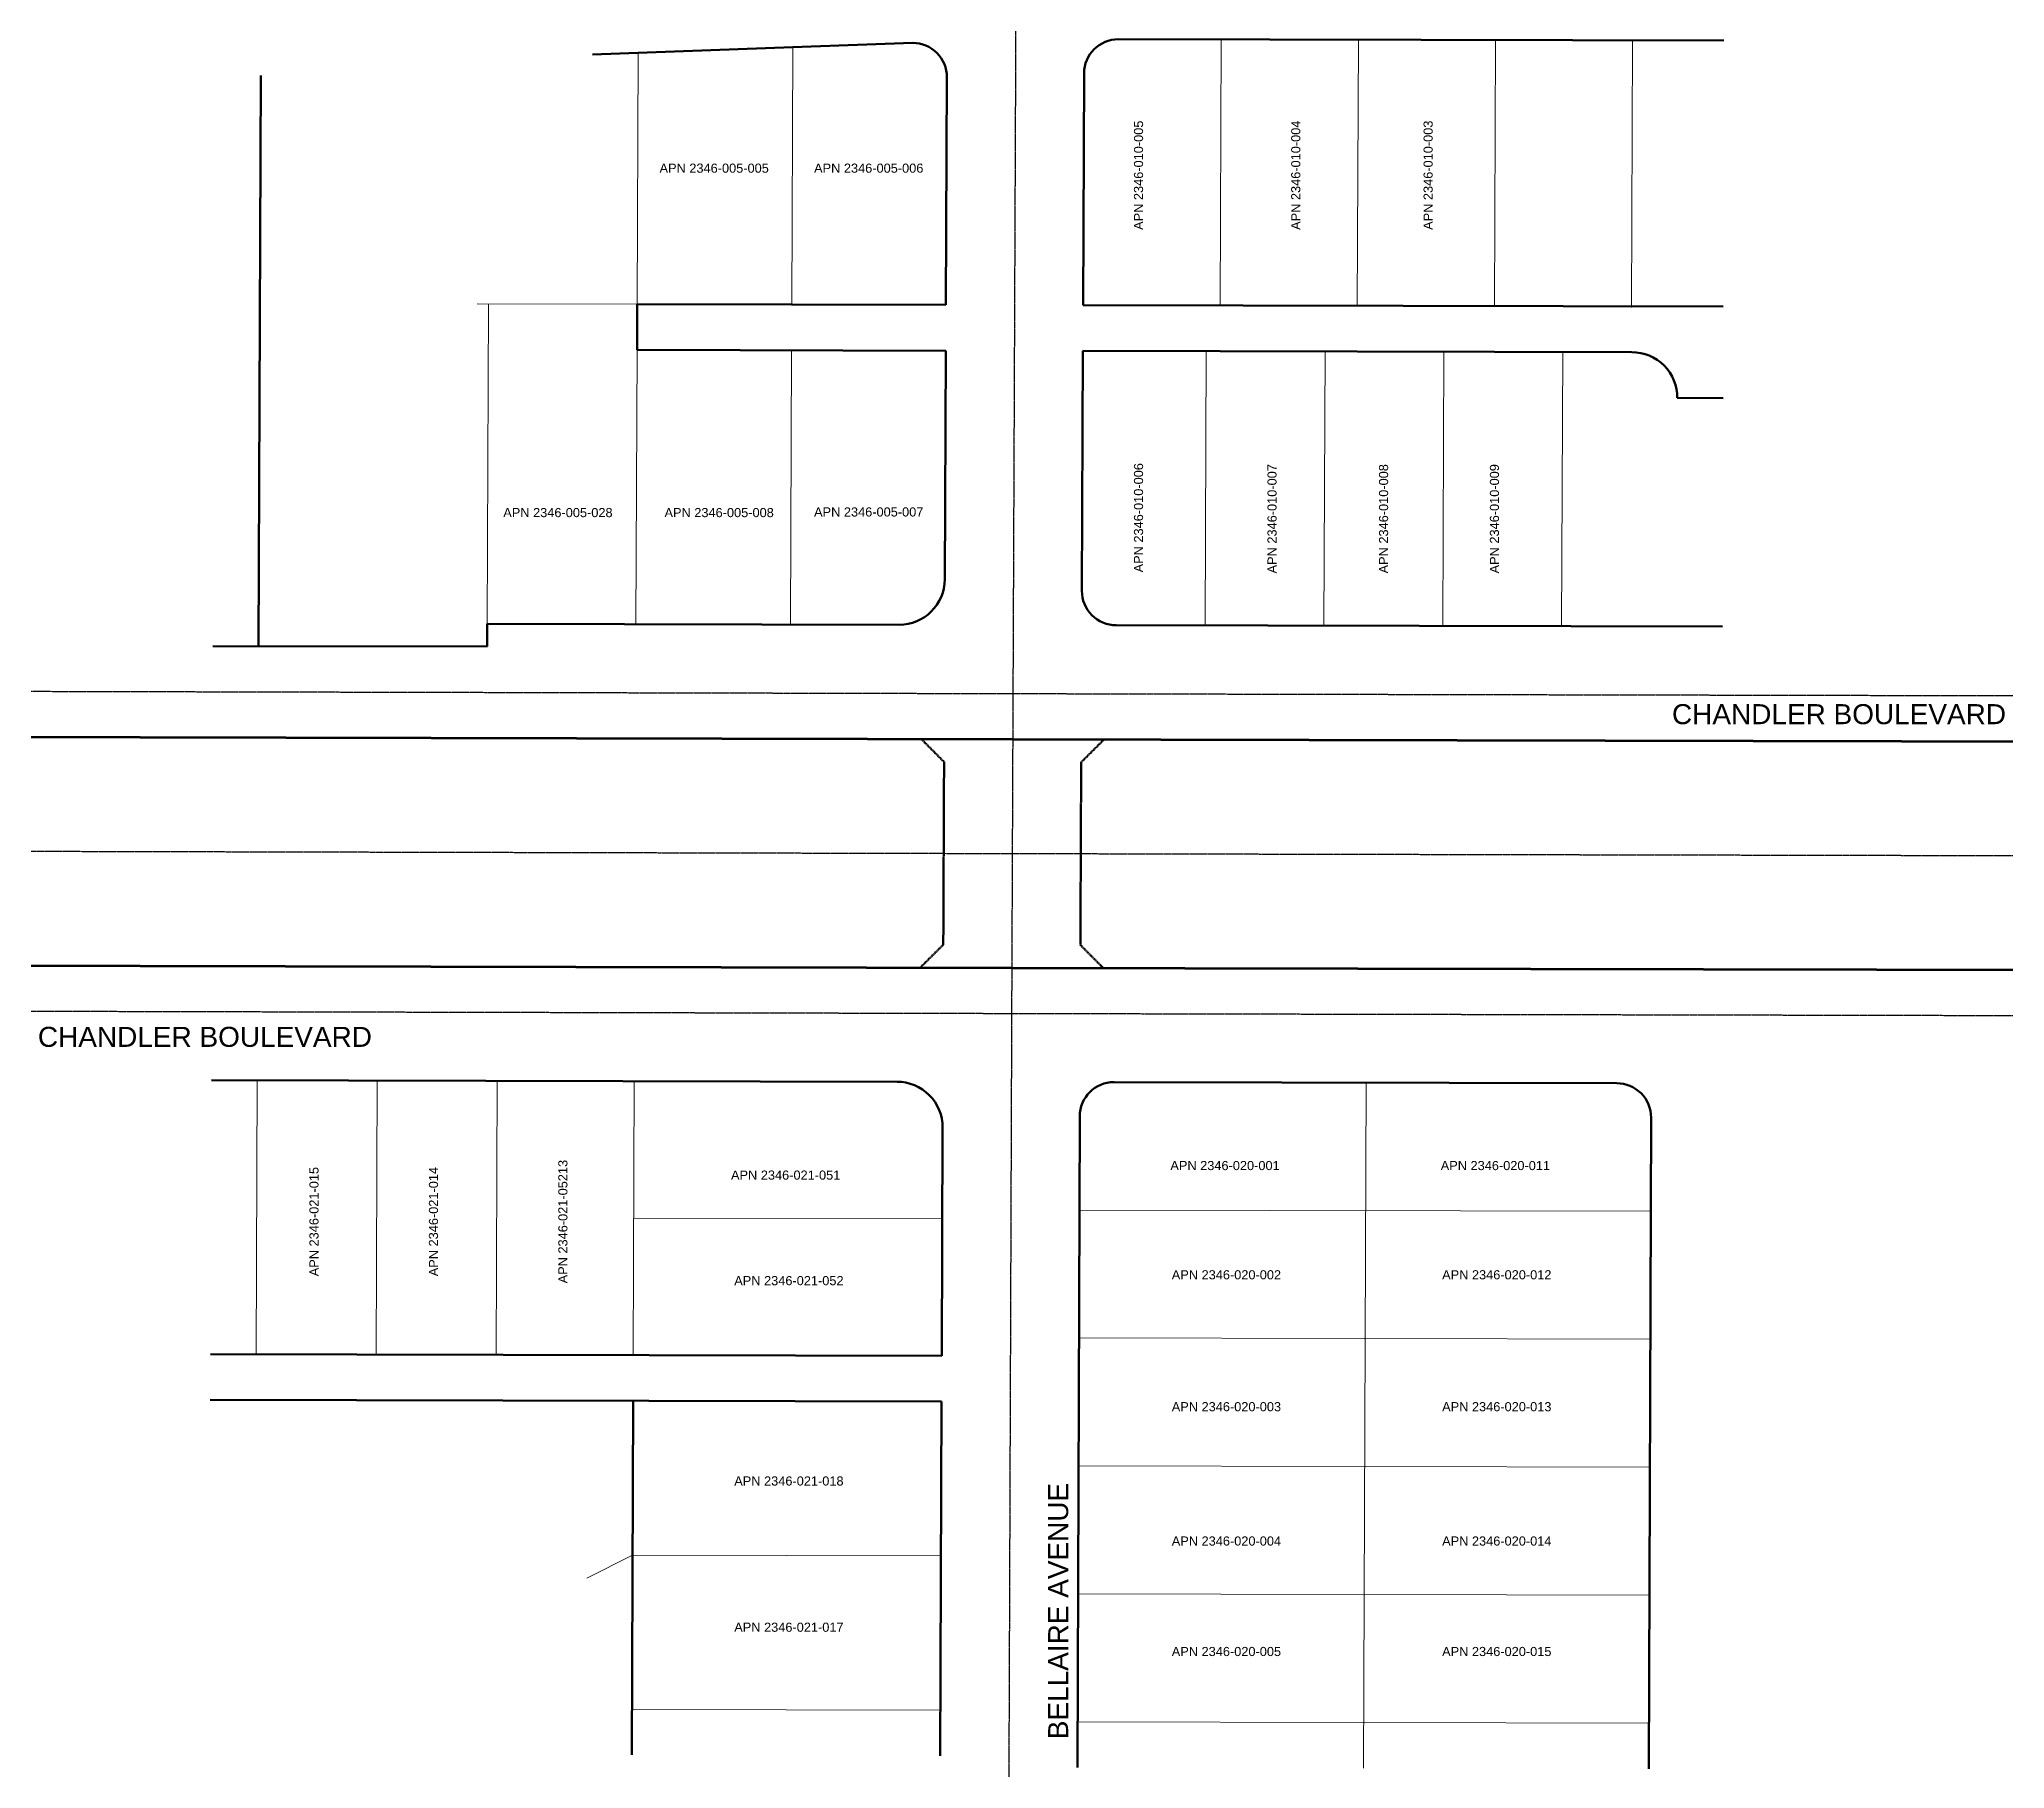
# Model space of a CAD drawing. Header units: feet. Extents: x 6435180 to 6439083, y 1882637 to 1884624.
# Drawn here: x 6437395 to 6438255, y 1883553 to 1884310 of the extents above; entities that cross this region are included whole.
import ezdxf

# ---------------------------------------------------------------- set-up
doc = ezdxf.new("R2010")
doc.units = ezdxf.units.FT
doc.header["$MEASUREMENT"] = 0
doc.linetypes.add('CENTER2', pattern=[1.125, 0.75, -0.125, 0.125, -0.125])
doc.linetypes.add('DASHED2', pattern=[0.375, 0.25, -0.125])
for name, color, linetype, lineweight in [('R-PROP-PRCL', 4, 'Continuous', 18), ('R-Row-Authority', 30, 'Continuous', 140), ('R-Row-Ease', 5, 'DASHED2', 50), ('R-Row-Ppanno', 7, 'Continuous', 5), ('R-Row-Scl', 1, 'CENTER2', 25), ('R-Row-Sname', 8, 'Continuous', 0), ('R-Row-Srow', 6, 'Continuous', 50)]:
    doc.layers.add(name, color=color, linetype=linetype, lineweight=lineweight)
doc.styles.add('G1_1 8_0', font='arial.ttf')
doc.styles.add('G4_7 32', font='arial.ttf', dxfattribs={"height": 0.219})

msp = doc.modelspace()

# ---------------------------------------------------------------- texts
at = {"layer": 'R-Row-Ppanno', "char_height": 4, "attachment_point": 8, "rotation": 90, "line_spacing_factor": 0.8, "style": 'G1_1 8_0'}
for s, insert in [('APN 2346-010-004', (6437946.67, 1884250.43)), ('APN 2346-010-005', (6437877.86, 1884250.43)), ('APN 2346-010-003', (6438004.6, 1884250.43)), ('APN 2346-010-006', (6437877.86, 1884100.53)), ('APN 2346-010-007', (6437936.29, 1884100.08)), ('APN 2346-010-008', (6437985.1, 1884100.08)), ('APN 2346-010-009', (6438033.62, 1884100.08)), ('APN 2346-021-05213', (6437625.94, 1883792.46)), ('APN 2346-021-015', (6437517.02, 1883792.46)), ('APN 2346-021-014', (6437569.32, 1883792.46))]:
    msp.add_mtext_dynamic_manual_height_columns(s, width=112.1602, gutter_width=1, heights=[10.49], dxfattribs=dict(at, insert=insert))
at = {"layer": 'R-Row-Ppanno', "char_height": 4, "attachment_point": 8, "line_spacing_factor": 0.8, "style": 'G1_1 8_0'}
for s, insert in [('APN 2346-005-005', (6437690.11, 1884251.48)), ('APN 2346-005-006', (6437757.74, 1884251.48)), ('APN 2346-005-028', (6437621.73, 1884100.73)), ('APN 2346-005-008', (6437692.28, 1884100.73)), ('APN 2346-005-007', (6437757.74, 1884101.01)), ('APN 2346-020-001', (6437913.66, 1883814.94)), ('APN 2346-020-011', (6438031.98, 1883814.94)), ('APN 2346-021-051', (6437721.39, 1883810.76)), ('APN 2346-021-052', (6437722.81, 1883764.57)), ('APN 2346-020-002', (6437914.27, 1883767.13)), ('APN 2346-020-012', (6438032.59, 1883767.13)), ('APN 2346-020-003', (6437914.27, 1883709.4)), ('APN 2346-020-013', (6438032.59, 1883709.4)), ('APN 2346-021-018', (6437722.81, 1883676.88)), ('APN 2346-020-004', (6437914.27, 1883650.61)), ('APN 2346-020-014', (6438032.59, 1883650.61)), ('APN 2346-021-017', (6437722.81, 1883612.88)), ('APN 2346-020-005', (6437914.27, 1883602.25)), ('APN 2346-020-015', (6438032.59, 1883602.25))]:
    msp.add_mtext_dynamic_manual_height_columns(s, width=112.1602, gutter_width=1, heights=[10.49], dxfattribs=dict(at, insert=insert))
at = {"layer": 'R-Row-Sname', "char_height": 8.76, "width": 167.8292, "attachment_point": 1, "style": 'G4_7 32'}
for insert in [(6438109.26, 1884018.94), (6437394.15, 1883877.71)]:
    msp.add_mtext('CHANDLER BOULEVARD', dxfattribs=dict(at, insert=insert))
at = {"layer": 'R-Row-Sname', "insert": (6437836.26, 1883565.92), "char_height": 8.76, "width": 167.8292, "attachment_point": 1, "rotation": 90, "style": 'G4_7 32'}
msp.add_mtext('BELLAIRE AVENUE', dxfattribs=at)

# ---------------------------------------------------------------- linework, layer by layer
at = {"layer": 'R-PROP-PRCL'}
for p, q in [((6437912.02, 1884309.72), (6437911.54, 1884193.27)), ((6437972.02, 1884309.47), (6437971.54, 1884193.02)), ((6438032.02, 1884309.22), (6438031.54, 1884192.77)), ((6438092.02, 1884308.97), (6438091.53, 1884192.52)), ((6437656.9, 1884303.97), (6437656.45, 1884193.96)), ((6437724.5, 1884306.47), (6437724.04, 1884193.8)), ((6437656.45, 1884193.96), (6437586.35, 1884194.12)), ((6437591.35, 1884194.11), (6437590.77, 1884054.11)), ((6437656.36, 1884173.96), (6437655.87, 1884054.21)), ((6437723.95, 1884173.8), (6437723.46, 1884053.93)), ((6437905.45, 1884173.4), (6437904.96, 1884053.4)), ((6437957.45, 1884173.3), (6437956.96, 1884053.3)), ((6438009.45, 1884173.19), (6438008.96, 1884053.19)), ((6438061.45, 1884173.08), (6438060.96, 1884053.08)), ((6437490.1, 1883854.35), (6437489.67, 1883734.35)), ((6437542.6, 1883854.23), (6437542.17, 1883734.23)), ((6437595.1, 1883854.11), (6437594.67, 1883734.11)), ((6437655.1, 1883853.97), (6437654.67, 1883733.97)), ((6437975.38, 1883853.07), (6437974.29, 1883553.27)), ((6437654.88, 1883793.97), (6437789.84, 1883793.66)), ((6438099.95, 1883797.01), (6437849.94, 1883797.53)), ((6438099.74, 1883741.01), (6437849.74, 1883741.53)), ((6438099.54, 1883685.01), (6437849.53, 1883685.53)), ((6437654.35, 1883646.47), (6437789.39, 1883646.16)), ((6438099.34, 1883629.01), (6437849.33, 1883629.53)), ((6437654.1, 1883578.97), (6437789.14, 1883578.66)), ((6438099.14, 1883573.01), (6437849.13, 1883573.53))]:
    msp.add_line(p, q, dxfattribs=at)
at = {"layer": 'R-PROP-PRCL', "flags": 128}
msp.add_lwpolyline([(6437634.31, 1883636.43), (6437654.35, 1883646.47)], dxfattribs=at)
at = {"layer": 'R-Row-Authority'}
for p, q in [((6435180.18, 1884009.68), (6437820.75, 1884003.58)), ((6437820.75, 1884003.58), (6439082.75, 1884000.96)), ((6435840.31, 1883908.17), (6437820.33, 1883903.59)), ((6437820.33, 1883903.59), (6439082.29, 1883900.97))]:
    msp.add_line(p, q, dxfattribs=at)
at = {"layer": 'R-Row-Ease'}
for p, q in [((6437780.75, 1884003.67), (6437790.71, 1883993.65)), ((6437860.75, 1884003.5), (6437850.71, 1883993.52)), ((6437790.71, 1883993.65), (6437790.37, 1883913.66)), ((6437850.71, 1883993.52), (6437850.37, 1883913.53)), ((6437790.37, 1883913.66), (6437780.33, 1883903.68)), ((6437850.37, 1883913.53), (6437860.33, 1883903.51))]:
    msp.add_line(p, q, dxfattribs=at)
at = {"layer": 'R-Row-Scl'}
for p, q in [((6435180.23, 1884029.68), (6437820.83, 1884023.58)), ((6437820.83, 1884023.58), (6439082.8, 1884020.96)), ((6435840.26, 1883888.17), (6437820.25, 1883883.59)), ((6437820.25, 1883883.59), (6439082.25, 1883880.97))]:
    msp.add_line(p, q, dxfattribs=at)
for points in [[(6437823.32, 1884624.01), (6437820.25, 1883883.59), (6437815.73, 1882636.61)], [(6436219.22, 1883957.29), (6437820.54, 1883953.58), (6439082.52, 1883950.96)]]:
    msp.add_lwpolyline(points, dxfattribs=at)
at = {"layer": 'R-Row-Srow'}
for p, q in [((6437866.99, 1884309.93), (6438131.93, 1884309.38)), ((6437724.5, 1884306.47), (6437636.9, 1884303.23)), ((6437776.99, 1884308.38), (6437724.5, 1884306.47)), ((6437491.76, 1884294.04), (6437490.73, 1884044.53)), ((6437791.95, 1884293.32), (6437791.54, 1884193.65)), ((6437851.96, 1884295), (6437851.54, 1884193.52)), ((6437656.45, 1884193.96), (6437656.36, 1884173.96)), ((6437791.54, 1884193.65), (6437656.45, 1884193.96)), ((6437851.54, 1884193.52), (6438131.69, 1884192.93)), ((6437791.45, 1884173.65), (6437656.36, 1884173.96)), ((6437791.45, 1884173.65), (6437791.04, 1884073.61)), ((6437851.45, 1884173.52), (6437851.02, 1884068.55)), ((6437851.45, 1884173.52), (6438091.64, 1884173.02)), ((6438111.6, 1884152.94), (6438131.6, 1884152.9)), ((6437590.77, 1884054.11), (6437590.72, 1884044.11)), ((6437770.99, 1884053.69), (6437590.77, 1884054.11)), ((6437865.99, 1884053.49), (6438131.39, 1884052.93)), ((6437590.72, 1884044.11), (6437470.72, 1884044.39)), ((6437470.1, 1883854.4), (6437770.12, 1883853.71)), ((6438085.13, 1883853.04), (6437865.12, 1883853.5)), ((6437850.09, 1883838.55), (6437849.05, 1883553.53)), ((6438100.1, 1883837.99), (6438099.06, 1883553.01)), ((6437790.07, 1883833.63), (6437789.71, 1883733.66)), ((6437469.67, 1883734.4), (6437789.71, 1883733.66)), ((6437469.59, 1883714.4), (6437789.63, 1883713.66)), ((6437654.59, 1883713.97), (6437654.03, 1883559.15)), ((6437789.63, 1883713.66), (6437789.07, 1883558.66))]:
    msp.add_line(p, q, dxfattribs=at)
for centre, radius, start, end in [((6437866.96, 1884294.93), 15, 89.88105, 179.76217), ((6437776.95, 1884293.38), 15, 359.76217, 89.86758), ((6438091.6, 1884153.02), 20, 359.78344, 89.88105), ((6437771.04, 1884073.69), 20, 269.86758, 359.76217), ((6437866.02, 1884068.49), 15, 179.76217, 269.88105), ((6437770.07, 1883833.71), 20, 359.79228, 89.86758), ((6437865.09, 1883838.5), 15, 89.88105, 179.79228), ((6438085.1, 1883838.04), 15, 359.79228, 89.88105)]:
    msp.add_arc(centre, radius, start, end, dxfattribs=at)

msp.set_redraw_order([(e.dxf.handle, doc.entitydb.next_handle()) for e in msp.query("TEXT MTEXT ATTDEF DIMENSION ARC_DIMENSION")])  # texts and dimensions are drawn at this point

doc.saveas('drawing.dxf')
